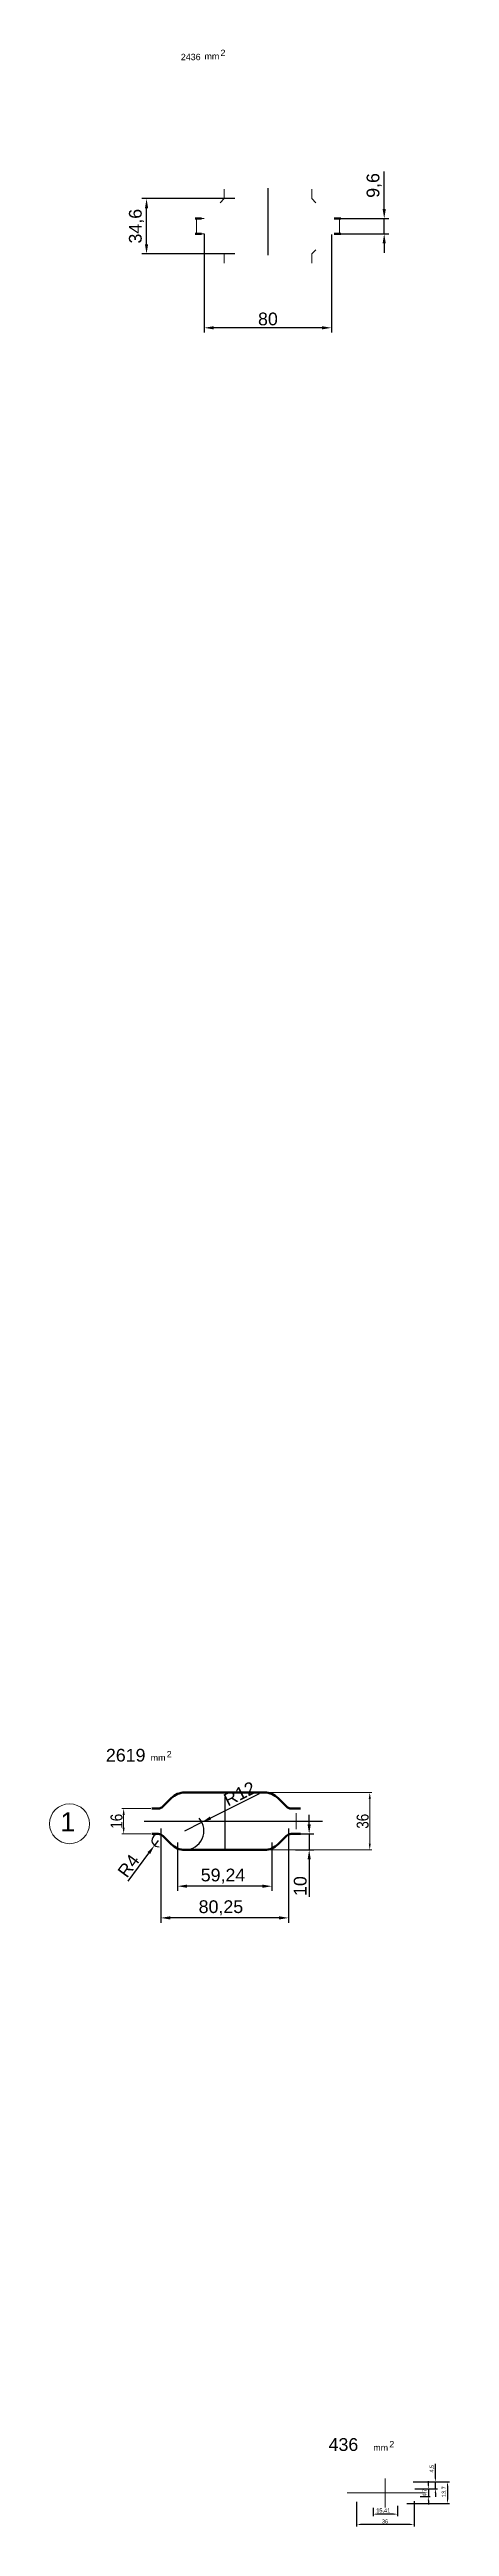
# Model space of a CAD drawing. Header units: millimetres. Extents: x -954 to 34898, y -2134 to 12006.
# Drawn here: x 7624 to 7875, y 5815 to 7370 of the extents above; entities that cross this region are included whole.
import ezdxf

# ---------------------------------------------------------------- set-up
doc = ezdxf.new("R2010")
doc.units = ezdxf.units.MM
doc.header["$LTSCALE"] = 3
for name, color, linetype, lineweight in [('контурная', 7, 'Continuous', 50), ('тонкая', 7, 'Continuous', 20), ('тонкий', 7, 'Continuous', 20), ('图层2', 1, 'Continuous', 13)]:
    doc.layers.add(name, color=color, linetype=linetype, lineweight=lineweight)
doc.layers.add('осевая', color=4, linetype='Continuous')
doc.styles.add('s1v4', font='arial.ttf', dxfattribs={"height": 4})
doc.styles.add('s2v4', font='arial.ttf', dxfattribs={"height": 8})
doc.styles.add('s3v2.5', font='arial.ttf', dxfattribs={"width": 0.8, "height": 7.5})
doc.styles.get("Standard").update_dxf_attribs({"font": 'arial.ttf'})
doc.dimstyles.new('ISO-25', dxfattribs={"dimtxt": 2.5, "dimasz": 2.5, "dimexe": 1.25, "dimexo": 0.625, "dimtad": 1, "dimtxsty": 'Standard', "dimcen": 2.5, "dimadec": 0, "dimazin": 0, "dimtfac": 1, "dimtmove": 0, "dimatfit": 3, "dimfxl": 1, "dimarcsym": 0})
doc.dimstyles.new('s2v4', dxfattribs={"dimtxt": 8, "dimasz": 6, "dimexe": 3, "dimexo": 0, "dimgap": 1.5, "dimtad": 1, "dimtxsty": 'Standard', "dimcen": 2.5, "dimadec": 0, "dimazin": 0, "dimtfac": 1, "dimtmove": 0, "dimatfit": 3, "dimfxl": 1, "dimarcsym": 0})
doc.dimstyles.new('s2v4$0', dxfattribs={"dimtxt": 8, "dimasz": 6, "dimexe": 3, "dimexo": 0, "dimgap": 1.5, "dimtad": 1, "dimtxsty": 'Standard', "dimcen": 2.5, "dimadec": 0, "dimazin": 0, "dimtfac": 1, "dimtmove": 0, "dimatfit": 3, "dimfxl": 1, "dimarcsym": 0})
doc.dimstyles.new('s3v2.5', dxfattribs={"dimtxt": 7.5, "dimasz": 4, "dimexe": 1.25, "dimexo": 0.625, "dimtad": 1, "dimtxsty": 's3v2.5', "dimcen": 1.5, "dimclrd": 6, "dimclre": 256, "dimclrt": 1, "dimadec": 0, "dimazin": 0, "dimtfac": 1, "dimtmove": 0, "dimatfit": 3, "dimfxl": 1, "dimlwd": -1, "dimlwe": -1, "dimarcsym": 0})

msp = doc.modelspace()

# ---------------------------------------------------------------- texts
at = {"layer": 'тонкая'}
for s, height, style, p in [('2436', 4, 's1v4', (7706.316, 7363.758)), ('mm', 4, 's1v4', (7721.163, 7364.231)), ('2', 4, 's1v4', (7731.233, 7366.376)), ('2619', 8, 's2v4', (7659.287, 6295.366)), ('2', 4, 's1v4', (7697.481, 6297.984)), ('mm', 4, 's1v4', (7687.411, 6295.84)), ('436', 8, 's2v4', (7799.074, 5862.508)), ('mm', 4, 's1v4', (7827.14, 5862.57)), ('2', 4, 's1v4', (7837.21, 5864.715))]:
    msp.add_text(s, height=height, dxfattribs=dict(at, style=style)).set_placement(p)
at = {"layer": 'тонкий', "style": 's1v4'}
msp.add_text('1', height=12, dxfattribs=at).set_placement((7630.691, 6251.517))

# ---------------------------------------------------------------- blocks, each defined once
blk = doc.blocks.new('*D874')
at = {"layer": 'Defpoints', "color": 0, "transparency": 16777216}
for p in [(7693.7, 6253.3), (7774, 6253.3), (7693.7, 6197.2)]:
    blk.add_point(p, dxfattribs=at)
at = {"layer": 'тонкий', "color": 0, "lineweight": -2, "transparency": 16777216}
for p, q in [((7693.7, 6253.3), (7693.7, 6194.2)), ((7774, 6253.3), (7774, 6194.2)), ((7768, 6197.2), (7699.7, 6197.2))]:
    blk.add_line(p, q, dxfattribs=at)
at = {"layer": 'тонкий', "color": 0, "transparency": 16777216}
for points in [[(7699.7, 6198.2), (7699.7, 6196.2), (7693.7, 6197.2)], [(7768, 6198.2), (7768, 6196.2), (7774, 6197.2)]]:
    blk.add_solid(points, dxfattribs=at)
at = {"layer": 'тонкий', "color": 0, "transparency": 16777216, "insert": (7731.5, 6203.5), "char_height": 8, "attachment_point": 5}
blk.add_mtext('80,25', dxfattribs=at)
blk = doc.blocks.new('*D875')
at = {"layer": 'Defpoints', "color": 0, "transparency": 16777216}
for p in [(7704.2, 6244.5), (7763.5, 6244.5), (7704.2, 6217.1)]:
    blk.add_point(p, dxfattribs=at)
at = {"layer": 'тонкий', "color": 0, "lineweight": -2, "transparency": 16777216}
for p, q in [((7704.2, 6244.5), (7704.2, 6214.1)), ((7763.5, 6244.5), (7763.5, 6214.1)), ((7757.5, 6217.1), (7710.2, 6217.1))]:
    blk.add_line(p, q, dxfattribs=at)
at = {"layer": 'тонкий', "color": 0, "transparency": 16777216}
for points in [[(7710.2, 6218.1), (7710.2, 6216.1), (7704.2, 6217.1)], [(7757.5, 6218.1), (7757.5, 6216.1), (7763.5, 6217.1)]]:
    blk.add_solid(points, dxfattribs=at)
at = {"layer": 'тонкий', "color": 0, "transparency": 16777216, "insert": (7732.8, 6223.4), "char_height": 8, "attachment_point": 5}
blk.add_mtext('59,24', dxfattribs=at)
blk = doc.blocks.new('*D876')
at = {"layer": 'Defpoints', "color": 0, "transparency": 16777216}
for p in [(7778.4, 6239.9), (7781.4, 6249.9), (7786.9, 6249.9)]:
    blk.add_point(p, dxfattribs=at)
at = {"layer": 'тонкий', "color": 0, "lineweight": -2, "transparency": 16777216}
for p, q in [((7786.9, 6255.9), (7786.9, 6261.9)), ((7778.4, 6239.9), (7789.9, 6239.9)), ((7781.4, 6249.9), (7789.9, 6249.9)), ((7786.9, 6249.9), (7786.9, 6239.9)), ((7786.9, 6233.9), (7786.9, 6210.4))]:
    blk.add_line(p, q, dxfattribs=at)
at = {"layer": 'тонкий', "color": 0, "transparency": 16777216}
for points in [[(7785.9, 6255.9), (7787.9, 6255.9), (7786.9, 6249.9)], [(7785.9, 6233.9), (7787.9, 6233.9), (7786.9, 6239.9)]]:
    blk.add_solid(points, dxfattribs=at)
at = {"layer": 'тонкий', "color": 0, "transparency": 16777216, "insert": (7781.3, 6217.2), "char_height": 8, "attachment_point": 5, "rotation": 90}
blk.add_mtext('10', dxfattribs=at)
blk = doc.blocks.new('*D877')
at = {"layer": 'Defpoints', "color": 0, "transparency": 16777216}
for p in [(7719.6, 6257.3), (7708.8, 6251.9)]:
    blk.add_point(p, dxfattribs=at)
at = {"layer": 'тонкий', "color": 0, "lineweight": -2, "transparency": 16777216}
for p, q in [((7755.5, 6275.1), (7724.9, 6259.9)), ((7708.8, 6251.9), (7719.6, 6257.3))]:
    blk.add_line(p, q, dxfattribs=at)
blk.add_arc((7708.8, 6251.9), 12, 270, 40.7554, dxfattribs=at)
at = {"layer": 'тонкий', "color": 0, "transparency": 16777216}
blk.add_solid([(7724.5, 6260.8), (7725.4, 6259), (7719.6, 6257.3)], dxfattribs=at)
at = {"layer": 'тонкий', "color": 0, "transparency": 16777216, "insert": (7743.2, 6275.2), "char_height": 8, "attachment_point": 5, "rotation": 26.4314}
blk.add_mtext('R12', dxfattribs=at)
blk = doc.blocks.new('*D878')
at = {"layer": 'Defpoints', "color": 0, "transparency": 16777216}
for p in [(7689.8, 6242.7), (7692.2, 6245.9)]:
    blk.add_point(p, dxfattribs=at)
at = {"layer": 'тонкий', "color": 0, "lineweight": -2, "transparency": 16777216}
for p, q in [((7673.2, 6220.3), (7686.2, 6237.9)), ((7692.2, 6245.9), (7689.8, 6242.7))]:
    blk.add_line(p, q, dxfattribs=at)
blk.add_arc((7692.2, 6245.9), 4, 90, 276.4894, dxfattribs=at)
at = {"layer": 'тонкий', "color": 0, "transparency": 16777216}
blk.add_solid([(7685.4, 6238.5), (7687.1, 6237.3), (7689.8, 6242.7)], dxfattribs=at)
at = {"layer": 'тонкий', "color": 0, "transparency": 16777216, "insert": (7673.5, 6229.9), "char_height": 8, "attachment_point": 5, "rotation": 53.5176}
blk.add_mtext('R4', dxfattribs=at)
blk = doc.blocks.new('*D879')
at = {"layer": 'Defpoints', "color": 0, "transparency": 16777216}
for p in [(7757.4, 6275.9), (7753.5, 6239.9), (7824.9, 6239.9)]:
    blk.add_point(p, dxfattribs=at)
at = {"layer": 'тонкая', "transparency": 16777216}
for p, q in [((7758, 6275.9), (7826.2, 6275.9)), ((7754.1, 6239.9), (7826.2, 6239.9))]:
    blk.add_line(p, q, dxfattribs=at)
at = {"layer": 'тонкая', "color": 6, "transparency": 16777216}
blk.add_line((7824.9, 6271.9), (7824.9, 6243.9), dxfattribs=at)
for points in [[(7824.3, 6271.9), (7825.6, 6271.9), (7824.9, 6275.9)], [(7824.3, 6243.9), (7825.6, 6243.9), (7824.9, 6239.9)]]:
    blk.add_solid(points, dxfattribs=at)
at = {"layer": 'тонкая', "color": 1, "transparency": 16777216, "insert": (7820.5, 6257.9), "char_height": 7.5, "attachment_point": 5, "rotation": 90, "style": 's3v2.5'}
blk.add_mtext('36', dxfattribs=at)
blk = doc.blocks.new('*D880')
at = {"layer": 'Defpoints', "color": 0, "transparency": 16777216}
for p in [(7670.4, 6265.9), (7688.1, 6265.9), (7688.1, 6249.9)]:
    blk.add_point(p, dxfattribs=at)
at = {"layer": 'тонкая', "transparency": 16777216}
for p, q in [((7687.5, 6265.9), (7669.2, 6265.9)), ((7687.5, 6249.9), (7669.2, 6249.9))]:
    blk.add_line(p, q, dxfattribs=at)
at = {"layer": 'тонкая', "color": 6, "transparency": 16777216}
blk.add_line((7670.4, 6253.9), (7670.4, 6261.9), dxfattribs=at)
for points in [[(7669.8, 6261.9), (7671.1, 6261.9), (7670.4, 6265.9)], [(7669.8, 6253.9), (7671.1, 6253.9), (7670.4, 6249.9)]]:
    blk.add_solid(points, dxfattribs=at)
at = {"layer": 'тонкая', "color": 1, "transparency": 16777216, "insert": (7666, 6257.9), "char_height": 7.5, "attachment_point": 5, "rotation": 90, "style": 's3v2.5'}
blk.add_mtext('16', dxfattribs=at)
blk = doc.blocks.new('*D1845')
at = {"color": 0, "lineweight": -2, "transparency": 16777216}
for p, q in [((7856, 5838.6), (7862.9, 5838.6)), ((7856.6, 5833.9), (7862.9, 5833.9)), ((7861.7, 5841.1), (7861.7, 5843.6)), ((7861.7, 5838.6), (7861.7, 5833.9)), ((7861.7, 5831.4), (7861.7, 5828.9))]:
    blk.add_line(p, q, dxfattribs=at)
at = {"color": 0, "transparency": 16777216}
for points in [[(7861.3, 5841.1), (7862.1, 5841.1), (7861.7, 5838.6)], [(7861.3, 5831.4), (7862.1, 5831.4), (7861.7, 5833.9)]]:
    blk.add_solid(points, dxfattribs=at)
at = {"layer": 'Defpoints', "color": 0, "transparency": 16777216}
for p in [(7855.4, 5838.6), (7856, 5833.9), (7861.7, 5833.9)]:
    blk.add_point(p, dxfattribs=at)
at = {"color": 0, "lineweight": 13, "transparency": 16777216, "insert": (7859.6, 5836.2), "char_height": 2.5, "attachment_point": 5, "rotation": 90}
blk.add_mtext('4,7', dxfattribs=at)
blk = doc.blocks.new('*D1843')
at = {"color": 0, "lineweight": -2, "transparency": 16777216}
for p, q in [((7866.1, 5845.6), (7866.1, 5854.3)), ((7852.1, 5843.1), (7867.4, 5843.1)), ((7853.3, 5838.6), (7867.4, 5838.6)), ((7866.1, 5838.6), (7866.1, 5843.1)), ((7866.1, 5836.1), (7866.1, 5833.6))]:
    blk.add_line(p, q, dxfattribs=at)
at = {"color": 0, "transparency": 16777216}
for points in [[(7865.7, 5845.6), (7866.6, 5845.6), (7866.1, 5843.1)], [(7865.7, 5836.1), (7866.6, 5836.1), (7866.1, 5838.6)]]:
    blk.add_solid(points, dxfattribs=at)
at = {"layer": 'Defpoints', "color": 0, "transparency": 16777216}
for p in [(7851.5, 5843.1), (7852.7, 5838.6), (7866.1, 5843.1)]:
    blk.add_point(p, dxfattribs=at)
at = {"color": 0, "lineweight": 13, "transparency": 16777216, "insert": (7864, 5851.3), "char_height": 2.5, "attachment_point": 5, "rotation": 90}
blk.add_mtext('4,5', dxfattribs=at)
blk = doc.blocks.new('*D1844')
at = {"color": 0, "lineweight": -2, "transparency": 16777216}
for p, q in [((7867.6, 5843.1), (7874.9, 5843.1)), ((7873.7, 5840.6), (7873.7, 5831.9)), ((7848.2, 5829.4), (7874.9, 5829.4))]:
    blk.add_line(p, q, dxfattribs=at)
at = {"color": 0, "transparency": 16777216}
for points in [[(7873.3, 5840.6), (7874.1, 5840.6), (7873.7, 5843.1)], [(7873.3, 5831.9), (7874.1, 5831.9), (7873.7, 5829.4)]]:
    blk.add_solid(points, dxfattribs=at)
at = {"layer": 'Defpoints', "color": 0, "transparency": 16777216}
for p in [(7867, 5843.1), (7847.6, 5829.4), (7873.7, 5829.4)]:
    blk.add_point(p, dxfattribs=at)
at = {"color": 0, "lineweight": 13, "transparency": 16777216, "insert": (7871.6, 5836.9), "char_height": 2.5, "attachment_point": 5, "rotation": 90}
blk.add_mtext('13,7', dxfattribs=at)
blk = doc.blocks.new('*D1846')
at = {"color": 0, "lineweight": -2, "transparency": 16777216}
for p, q in [((7827, 5826.8), (7827, 5821.5)), ((7839.9, 5822.8), (7829.5, 5822.8)), ((7842.4, 5828.1), (7842.4, 5821.5))]:
    blk.add_line(p, q, dxfattribs=at)
at = {"color": 0, "transparency": 16777216}
for points in [[(7829.5, 5823.2), (7829.5, 5822.4), (7827, 5822.8)], [(7839.9, 5823.2), (7839.9, 5822.4), (7842.4, 5822.8)]]:
    blk.add_solid(points, dxfattribs=at)
at = {"layer": 'Defpoints', "color": 0, "transparency": 16777216}
for p in [(7827, 5827.4), (7827, 5822.8), (7842.4, 5828.7)]:
    blk.add_point(p, dxfattribs=at)
at = {"color": 0, "lineweight": 13, "transparency": 16777216, "insert": (7833.4, 5824.9), "char_height": 2.5, "attachment_point": 5}
blk.add_mtext('15,41', dxfattribs=at)
blk = doc.blocks.new('*D1847')
at = {"color": 0, "lineweight": -2, "transparency": 16777216}
for p, q in [((7816.7, 5830.5), (7816.7, 5815.1)), ((7852.7, 5830.9), (7852.7, 5815.1)), ((7850.2, 5816.3), (7819.2, 5816.3))]:
    blk.add_line(p, q, dxfattribs=at)
at = {"color": 0, "transparency": 16777216}
for points in [[(7819.2, 5816.7), (7819.2, 5815.9), (7816.7, 5816.3)], [(7850.2, 5816.7), (7850.2, 5815.9), (7852.7, 5816.3)]]:
    blk.add_solid(points, dxfattribs=at)
at = {"layer": 'Defpoints', "color": 0, "transparency": 16777216}
for p in [(7816.7, 5831.2), (7852.7, 5831.6), (7816.7, 5816.3)]:
    blk.add_point(p, dxfattribs=at)
at = {"color": 0, "lineweight": 13, "transparency": 16777216, "insert": (7834.5, 5818.2), "char_height": 2.5, "attachment_point": 5}
blk.add_mtext('36', dxfattribs=at)
blk = doc.blocks.new('*D1985')
at = {"layer": 'Defpoints', "color": 0, "transparency": 16777216}
for p in [(7721, 7254.7), (7801, 7254.3), (7721, 7195.7)]:
    blk.add_point(p, dxfattribs=at)
at = {"layer": 'тонкий', "color": 0, "lineweight": -2, "transparency": 16777216}
for p, q in [((7721, 7254.7), (7721, 7192.7)), ((7801, 7254.3), (7801, 7192.7)), ((7795, 7195.7), (7727, 7195.7))]:
    blk.add_line(p, q, dxfattribs=at)
at = {"layer": 'тонкий', "color": 0, "transparency": 16777216}
for points in [[(7727, 7196.7), (7727, 7194.7), (7721, 7195.7)], [(7795, 7196.7), (7795, 7194.7), (7801, 7195.7)]]:
    blk.add_solid(points, dxfattribs=at)
at = {"layer": 'тонкий', "color": 0, "transparency": 16777216, "insert": (7761, 7201.2), "char_height": 8, "attachment_point": 5}
blk.add_mtext('80', dxfattribs=at)
blk = doc.blocks.new('*D1986')
at = {"layer": 'Defpoints', "color": 0, "transparency": 16777216}
for p in [(7684.8, 7276.8), (7740.3, 7276.8), (7740.3, 7242.2)]:
    blk.add_point(p, dxfattribs=at)
at = {"layer": 'тонкий', "color": 0, "lineweight": -2, "transparency": 16777216}
for p, q in [((7740.3, 7276.8), (7681.8, 7276.8)), ((7684.8, 7248.2), (7684.8, 7270.8)), ((7740.3, 7242.2), (7681.8, 7242.2))]:
    blk.add_line(p, q, dxfattribs=at)
at = {"layer": 'тонкий', "color": 0, "transparency": 16777216}
for points in [[(7683.8, 7270.8), (7685.8, 7270.8), (7684.8, 7276.8)], [(7683.8, 7248.2), (7685.8, 7248.2), (7684.8, 7242.2)]]:
    blk.add_solid(points, dxfattribs=at)
at = {"layer": 'тонкий', "color": 0, "transparency": 16777216, "insert": (7678.5, 7259.5), "char_height": 8, "attachment_point": 5, "rotation": 90}
blk.add_mtext('34,6', dxfattribs=at)
blk = doc.blocks.new('*D1987')
at = {"layer": 'Defpoints', "color": 0, "transparency": 16777216}
for p in [(7806.8, 7264.3), (7834, 7264.3), (7806.8, 7254.7)]:
    blk.add_point(p, dxfattribs=at)
at = {"layer": 'тонкий', "color": 0, "lineweight": -2, "transparency": 16777216}
for p, q in [((7834, 7270.3), (7834, 7293.9)), ((7806.8, 7264.3), (7837, 7264.3)), ((7834, 7254.7), (7834, 7264.3)), ((7806.8, 7254.7), (7837, 7254.7)), ((7834, 7248.7), (7834, 7242.7))]:
    blk.add_line(p, q, dxfattribs=at)
at = {"layer": 'тонкий', "color": 0, "transparency": 16777216}
for points in [[(7833, 7270.3), (7835, 7270.3), (7834, 7264.3)], [(7833, 7248.7), (7835, 7248.7), (7834, 7254.7)]]:
    blk.add_solid(points, dxfattribs=at)
at = {"layer": 'тонкий', "color": 0, "transparency": 16777216, "insert": (7827.7, 7285.1), "char_height": 8, "attachment_point": 5, "rotation": 90}
blk.add_mtext('9,6', dxfattribs=at)

# ---------------------------------------------------------------- dimensions: what is measured, and where the dimension line sits
at = {"lineweight": 13}
for base, p1, p2, picture, middle in [((7866.148, 5843.067), (7852.703, 5838.567), (7851.514, 5843.067), '*D1843', (7866.148, 5851.3)), ((7873.699, 5829.367), (7867.018, 5843.067), (7847.602, 5829.367), '*D1844', (7873.699, 5836.921)), ((7861.698, 5833.867), (7855.38, 5838.567), (7855.967, 5833.867), '*D1845', (7861.698, 5836.217))]:
    dim = msp.add_linear_dim(base=base, p1=p1, p2=p2, angle=90, dimstyle='ISO-25', dxfattribs=at)
    dim.commit()
    dim.dimension.update_dxf_attribs({"geometry": picture, "text_midpoint": middle, "dimtype": 160})
dim = msp.add_linear_dim(base=(7816.696, 5816.306), p1=(7852.703, 5831.552), p2=(7816.696, 5831.155), dimstyle='ISO-25', override={"dimdec": 0}, dxfattribs=at)
dim.commit()
dim.dimension.update_dxf_attribs({"geometry": '*D1847', "text_midpoint": (7834.46, 5816.306), "dimtype": 160})
dim = msp.add_linear_dim(base=(7826.995, 5822.774), p1=(7842.405, 5828.742), p2=(7826.995, 5827.435), dimstyle='ISO-25', dxfattribs=at)
dim.commit()
dim.dimension.update_dxf_attribs({"geometry": '*D1846', "text_midpoint": (7833.381, 5822.774), "dimtype": 160})
at = {"layer": 'тонкая'}
for base, p1, p2, picture, middle in [((7824.937, 6239.922), (7757.41, 6275.922), (7753.482, 6239.922), '*D879', (7820.48, 6257.922)), ((7670.421, 6265.922), (7688.081, 6249.922), (7688.081, 6265.922), '*D880', (7665.967, 6257.922))]:
    dim = msp.add_linear_dim(base=base, p1=p1, p2=p2, angle=90, dimstyle='s3v2.5', dxfattribs=at)
    dim.commit()
    dim.dimension.update_dxf_attribs({"geometry": picture, "text_midpoint": middle})
at = {"layer": 'тонкий'}
for base, p1, p2, picture, middle in [((7833.991, 7264.305), (7806.785, 7254.705), (7806.785, 7264.305), '*D1987', (7827.683, 7285.085)), ((7684.835, 7276.805), (7740.315, 7242.217), (7740.315, 7276.805), '*D1986', (7678.528, 7259.511))]:
    dim = msp.add_linear_dim(base=base, p1=p1, p2=p2, angle=90, dimstyle='s2v4$0', override={"dimdec": 1}, dxfattribs=at)
    dim.commit()
    dim.dimension.update_dxf_attribs({"geometry": picture, "text_midpoint": middle})
dim = msp.add_linear_dim(base=(7721.015, 7195.663), p1=(7801.015, 7254.346), p2=(7721.015, 7254.705), dimstyle='s2v4$0', override={"dimdec": 1}, dxfattribs=at)
dim.commit()
dim.dimension.update_dxf_attribs({"geometry": '*D1985', "text_midpoint": (7761.015, 7201.247)})
dim = msp.add_radius_dim(center=(7708.822, 6251.922), mpoint=(7719.567, 6257.264), dimstyle='s2v4', dxfattribs=at)
dim.commit()
dim.dimension.update_dxf_attribs({"geometry": '*D877', "text_midpoint": (7745.628, 6270.218), "dimtype": 164})
for base, p1, p2, picture, middle in [((7693.725, 6197.211), (7773.977, 6253.318), (7693.725, 6253.318), '*D874', (7731.537, 6197.211)), ((7704.229, 6217.139), (7763.473, 6244.536), (7704.229, 6244.536), '*D875', (7732.759, 6217.139))]:
    dim = msp.add_linear_dim(base=base, p1=p1, p2=p2, dimstyle='s2v4', dxfattribs=at)
    dim.commit()
    dim.dimension.update_dxf_attribs({"geometry": picture, "text_midpoint": middle, "dimtype": 160})
dim = msp.add_linear_dim(base=(7786.9, 6249.922), p1=(7778.422, 6239.922), p2=(7781.417, 6249.922), angle=90, dimstyle='s2v4', dxfattribs=at)
dim.commit()
dim.dimension.update_dxf_attribs({"geometry": '*D876', "text_midpoint": (7786.9, 6217.247), "dimtype": 160})
dim = msp.add_radius_dim(center=(7692.194, 6245.922), mpoint=(7689.816, 6242.706), dimstyle='s2v4', dxfattribs=at)
dim.commit()
dim.dimension.update_dxf_attribs({"geometry": '*D878', "text_midpoint": (7673.541, 6229.949)})

# ---------------------------------------------------------------- linework, layer by layer
at = {"layer": 'контурная'}
for p, q in [((7719.358, 7264.305), (7715.245, 7264.305)), ((7802.672, 7264.305), (7806.785, 7264.305)), ((7719.358, 7254.705), (7715.245, 7254.705)), ((7802.672, 7254.705), (7806.785, 7254.705)), ((7700.336, 6272.408), (7695.023, 6267.094)), ((7708.822, 6275.922), (7758.88, 6275.922)), ((7767.366, 6272.408), (7772.679, 6267.094)), ((7692.194, 6265.922), (7688.081, 6265.922)), ((7775.508, 6265.922), (7781.417, 6265.922)), ((7692.194, 6249.922), (7688.081, 6249.922)), ((7700.336, 6243.437), (7695.023, 6248.751)), ((7708.822, 6239.922), (7758.88, 6239.922)), ((7767.366, 6243.437), (7772.679, 6248.751)), ((7775.508, 6249.922), (7781.417, 6249.922))]:
    msp.add_line(p, q, dxfattribs=at)
for centre, radius, start, end in [((7708.822, 6263.922), 12, 90, 135), ((7758.88, 6263.922), 12, 45, 90), ((7692.194, 6269.922), 4, 270, 315), ((7775.508, 6269.922), 4, 225, 270), ((7692.194, 6245.922), 4, 45, 90), ((7708.822, 6251.922), 12, 225, 270), ((7758.88, 6251.922), 12, 270, 315), ((7775.508, 6245.922), 4, 90, 135)]:
    msp.add_arc(centre, radius, start, end, dxfattribs=at)
at = {"layer": 'осевая'}
for p, q in [((7761.015, 7283.372), (7761.015, 7241.399)), ((7733.851, 6272.922), (7733.851, 6239.815)), ((7683.338, 6257.922), (7795.306, 6257.922))]:
    msp.add_line(p, q, dxfattribs=at)
at = {"layer": 'тонкая'}
for p, q in [((7733.515, 7276.805), (7733.515, 7282.678)), ((7788.515, 7276.805), (7788.515, 7282.678)), ((7716.187, 7254.505), (7716.187, 7264.505)), ((7719.358, 7264.305), (7721.015, 7264.305)), ((7733.515, 7276.805), (7730.957, 7274.248)), ((7788.515, 7276.805), (7791.073, 7274.248)), ((7805.844, 7254.505), (7805.844, 7264.505)), ((7719.358, 7254.705), (7721.015, 7254.705)), ((7733.515, 7242.205), (7733.515, 7236.333)), ((7788.515, 7242.205), (7791.073, 7244.763)), ((7788.515, 7242.205), (7788.515, 7236.333)), ((7778.679, 6252.922), (7778.679, 6262.922))]:
    msp.add_line(p, q, dxfattribs=at)
msp.add_circle((7636.453, 6256.309), 12.532, dxfattribs=at)
at = {"layer": '图层2', "lineweight": 13, "ltscale": 3}
for p, q in [((7810.736, 5836.167), (7859.948, 5836.167)), ((7834.7, 5826.926), (7834.7, 5845.203))]:
    msp.add_line(p, q, dxfattribs=at)

msp.set_redraw_order([(e.dxf.handle, doc.entitydb.next_handle()) for e in msp.query("TEXT MTEXT ATTDEF DIMENSION ARC_DIMENSION")])  # texts and dimensions are drawn at this point

doc.saveas('drawing.dxf')
